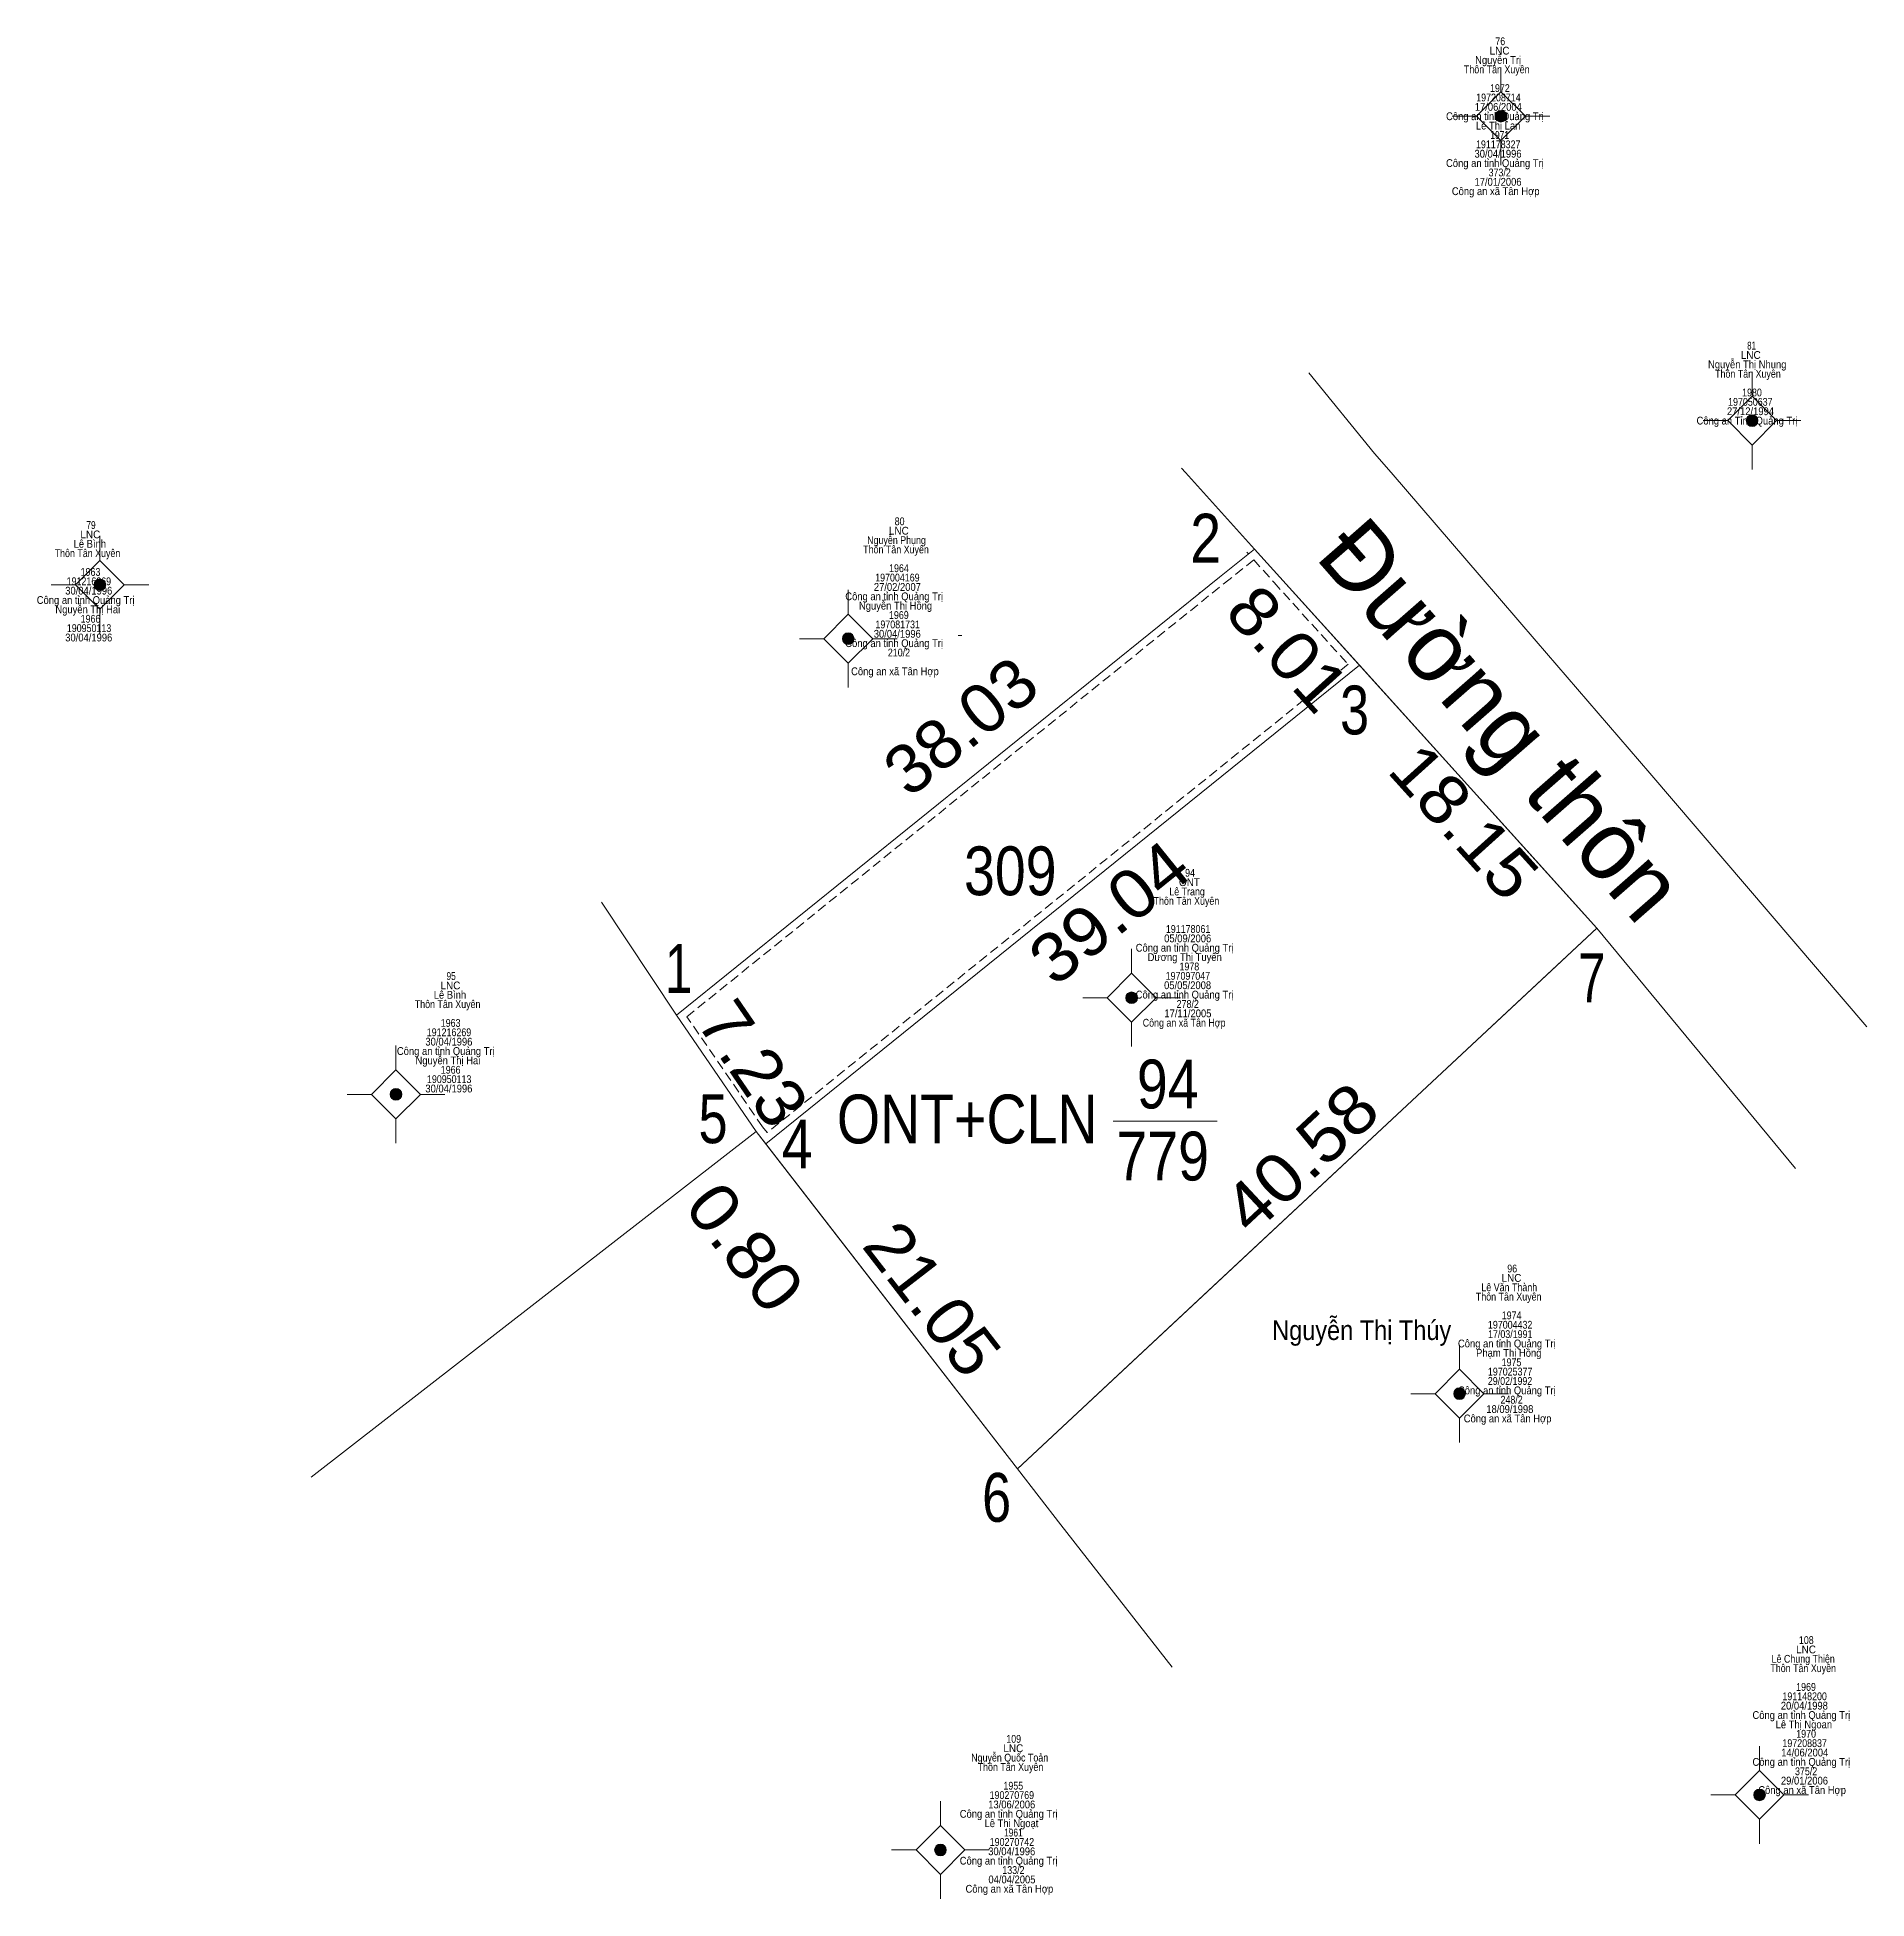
# Model space of a CAD drawing. Header units: metres. Extents: x 550999 to 552168, y 1840994 to 1841978.
# Drawn here: x 551118.8 to 551212.5, y 1841455.2 to 1841550.5 of the extents above; entities that cross this region are included whole.
import ezdxf
from ezdxf.enums import TextEntityAlignment as Align

# ---------------------------------------------------------------- set-up
doc = ezdxf.new("R2010")
doc.units = ezdxf.units.M
doc.header["$LTSCALE"] = 0.16
doc.linetypes.add('MEDIUM_DASHED', pattern=[4.5, 3, -1.5])
for name, color, linetype, lineweight in [('1', 7, 'Continuous', 13), ('10', 7, 'Continuous', 13), ('11', 7, 'Continuous', 13), ('13', 7, 'Continuous', 13), ('23', 7, 'Continuous', 13), ('63', 7, 'Continuous', 13)]:
    doc.layers.add(name, color=color, linetype=linetype, lineweight=lineweight)
doc.layers.add('15', color=7, linetype='Continuous')
doc.layers.add('32', color=7, linetype='Continuous')

msp = doc.modelspace()

# ---------------------------------------------------------------- texts
at = {"layer": '1', "width": 0.85}
msp.add_text('309', height=2.5, dxfattribs=at).set_placement((551168.625, 1841506.59), align=Align.CENTER)
at = {"layer": '13'}
msp.add_text('Đường thôn', height=3.5, rotation=311.208, dxfattribs=at).set_placement((551200.7833, 1841504.9458), align=Align.RIGHT)
at = {"layer": '13', "width": 0.85}
for s, p in [('94', (551176.69, 1841495.67)), ('779', (551176.43, 1841491.98))]:
    msp.add_text(s, height=2.5, dxfattribs=at).set_placement(p, align=Align.CENTER)
msp.add_text('ONT+CLN ', height=2.5, dxfattribs=at).set_placement((551173.88, 1841493.88), align=Align.RIGHT)
at = {"layer": '15'}
for s, width, p in [('LNC', 0.95, (551193.68, 1841549.65)), ('76', 0.85, (551193.715, 1841550.13)), ('Thôn Tân Xuyên', 0.85, (551193.535, 1841548.69)), ('Nguyễn Trị', 0.9, (551193.605, 1841549.17)), ('1972', 0.85, (551193.695, 1841547.73)), ('17/06/2004', 0.9, (551193.615, 1841546.77)), ('197208714', 0.85, (551193.62, 1841547.25)), ('Công an tỉnh Quảng Trị', 0.9, (551193.44, 1841546.29)), ('Lê Thị Lan', 0.9, (551193.605, 1841545.81)), ('1971', 0.8, (551193.685, 1841545.33)), ('Công an tỉnh Quảng Trị', 0.9, (551193.44, 1841543.89)), ('30/04/1996', 0.9, (551193.6, 1841544.37)), ('191178327', 0.85, (551193.61, 1841544.85)), ('373/2', 0.85, (551193.685, 1841543.41)), ('Công an xã Tân Hợp', 0.9, (551193.48, 1841542.45)), ('17/01/2006', 0.9, (551193.6, 1841542.93)), ('81', 0.75, (551206.58, 1841534.54)), ('Nguyễn Thị Nhung', 0.9, (551206.36, 1841533.58)), ('LNC', 0.95, (551206.54, 1841534.06)), ('Thôn Tân Xuyên', 0.85, (551206.395, 1841533.1)), (' 197050637', 0.85, (551206.455, 1841531.66)), (' 1980', 0.85, (551206.54, 1841532.14)), (' Công an Tỉnh Quảng Trị', 0.9, (551206.28, 1841530.7)), (' 27/12/1994', 0.9, (551206.46, 1841531.18)), ('LNC', 0.95, (551121.52, 1841524.87)), ('79', 0.8, (551121.555, 1841525.35)), ('LNC', 0.95, (551162.92, 1841525.06)), ('80', 0.85, (551162.96, 1841525.54)), ('Thôn Tân Xuyên', 0.85, (551121.375, 1841523.91)), ('Lê Bình', 0.9, (551121.495, 1841524.39)), ('Thôn Tân Xuyên', 0.85, (551162.775, 1841524.1)), ('Nguyễn Phụng', 0.85, (551162.8, 1841524.58)), ('1963', 0.85, (551121.53, 1841522.95)), ('1964', 0.85, (551162.925, 1841523.14)), ('30/04/1996', 0.9, (551121.44, 1841521.99)), ('191216269', 0.85, (551121.445, 1841522.47)), ('27/02/2007', 0.9, (551162.845, 1841522.18)), ('197004169', 0.85, (551162.845, 1841522.66)), ('Công an tỉnh Quảng Trị', 0.9, (551121.28, 1841521.51)), ('Nguyễn Thị Hai', 0.9, (551121.39, 1841521.03)), ('Công an tỉnh Quảng Trị', 0.9, (551162.68, 1841521.7)), ('Nguyễn Thị Hồng', 0.9, (551162.75, 1841521.22)), ('1966', 0.85, (551121.53, 1841520.55)), ('197081731', 0.85, (551162.86, 1841520.26)), ('1969', 0.85, (551162.92, 1841520.74)), ('30/04/1996', 0.9, (551121.44, 1841519.59)), ('190950113', 0.85, (551121.455, 1841520.07)), ('Công an tỉnh Quảng Trị', 0.9, (551162.68, 1841519.3)), ('30/04/1996', 0.9, (551162.84, 1841519.78)), ('210/2', 0.85, (551162.925, 1841518.82)), ('Công an xã Tân Hợp', 0.9, (551162.72, 1841517.86)), ('ONT', 0.95, (551177.8, 1841507.06)), ('94', 0.85, (551177.83, 1841507.54)), ('Thôn Tân Xuyên', 0.85, (551177.645, 1841506.1)), ('Lê Trang ', 0.85, (551177.74, 1841506.58)), ('05/09/2006', 0.9, (551177.71, 1841504.18)), ('191178061', 0.85, (551177.73, 1841504.66)), ('Công an tỉnh Quảng Trị', 0.9, (551177.55, 1841503.7)), ('Dương Thị Tuyển ', 0.9, (551177.625, 1841503.22)), ('95', 0.8, (551139.995, 1841502.25)), ('197097047', 0.85, (551177.72, 1841502.26)), ('1978', 0.85, (551177.795, 1841502.74)), ('Lê Bình', 0.9, (551139.935, 1841501.29)), ('LNC', 0.95, (551139.96, 1841501.77)), ('Công an tỉnh Quảng Trị', 0.9, (551177.55, 1841501.3)), ('05/05/2008', 0.9, (551177.705, 1841501.78)), ('Thôn Tân Xuyên', 0.85, (551139.815, 1841500.81)), ('17/11/2005', 0.9, (551177.72, 1841500.34)), ('278/2 ', 0.85, (551177.775, 1841500.82)), ('191216269', 0.85, (551139.885, 1841499.37)), ('1963', 0.85, (551139.97, 1841499.85)), ('Công an xã Tân Hợp ', 0.85, (551177.59, 1841499.86)), ('Công an tỉnh Quảng Trị', 0.9, (551139.72, 1841498.41)), ('30/04/1996', 0.9, (551139.88, 1841498.89)), ('Nguyễn Thị Hai', 0.9, (551139.83, 1841497.93)), ('1966', 0.85, (551139.97, 1841497.45)), ('30/04/1996', 0.9, (551139.88, 1841496.49)), ('190950113', 0.85, (551139.895, 1841496.97)), ('LNC', 0.95, (551194.29, 1841486.79)), ('96', 0.85, (551194.325, 1841487.27)), ('Thôn Tân Xuyên', 0.85, (551194.145, 1841485.83)), ('Lê Văn Thành', 0.85, (551194.175, 1841486.31)), ('1974', 0.85, (551194.295, 1841484.87)), ('197004432', 0.85, (551194.22, 1841484.39)), ('17/03/1991', 0.85, (551194.225, 1841483.91)), ('Công an tỉnh Quảng Trị', 0.9, (551194.05, 1841483.43)), ('Phạm Thị Hồng', 0.9, (551194.15, 1841482.95)), ('197025377', 0.85, (551194.22, 1841481.99)), ('1975', 0.85, (551194.29, 1841482.47)), ('Công an tỉnh Quảng Trị', 0.9, (551194.05, 1841481.03)), ('29/02/1992', 0.85, (551194.215, 1841481.51)), ('18/09/1998', 0.9, (551194.205, 1841480.07)), ('248/2', 0.85, (551194.295, 1841480.55)), ('Công an xã Tân Hợp', 0.9, (551194.09, 1841479.59)), ('LNC', 0.95, (551209.37, 1841467.76)), ('108', 0.85, (551209.385, 1841468.24)), ('Thôn Tân Xuyên', 0.85, (551209.225, 1841466.8)), ('Lê Chung Thiện', 0.85, (551209.225, 1841467.28)), ('1969', 0.85, (551209.37, 1841465.84)), ('20/04/1998', 0.9, (551209.285, 1841464.88)), ('191148200', 0.85, (551209.3, 1841465.36)), ('Công an tỉnh Quảng Trị', 0.9, (551209.13, 1841464.4)), ('Lê Thị Ngoan', 0.9, (551209.26, 1841463.92)), ('109', 0.85, (551168.8, 1841463.18)), ('197208837', 0.85, (551209.3, 1841462.96)), ('1970', 0.85, (551209.375, 1841463.44)), ('Nguyễn Quốc Toản', 0.85, (551168.595, 1841462.22)), ('LNC', 0.95, (551168.78, 1841462.7)), ('Công an tỉnh Quảng Trị', 0.9, (551209.13, 1841462)), ('14/06/2004', 0.9, (551209.305, 1841462.48)), ('Thôn Tân Xuyên', 0.85, (551168.635, 1841461.74)), ('29/01/2006', 0.9, (551209.29, 1841461.04)), ('375/2', 0.85, (551209.375, 1841461.52)), ('190270769', 0.85, (551168.705, 1841460.3)), ('1955', 0.85, (551168.78, 1841460.78)), ('Công an xã Tân Hợp', 0.9, (551209.17, 1841460.56)), ('Công an tỉnh Quảng Trị', 0.9, (551168.54, 1841459.34)), ('13/06/2006', 0.9, (551168.7, 1841459.82)), ('Lê Thị Ngoạt', 0.9, (551168.685, 1841458.86)), ('1961', 0.8, (551168.785, 1841458.38)), ('30/04/1996', 0.9, (551168.7, 1841457.42)), ('190270742', 0.85, (551168.71, 1841457.9)), ('Công an tỉnh Quảng Trị', 0.9, (551168.54, 1841456.94)), ('133/2', 0.85, (551168.785, 1841456.46)), ('Công an xã Tân Hợp', 0.9, (551168.58, 1841455.5)), ('04/04/2005', 0.9, (551168.71, 1841455.98))]:
    msp.add_text(s, height=0.4, dxfattribs=dict(at, width=width)).set_placement(p, align=Align.CENTER)
at = {"layer": '32', "width": 0.9}
msp.add_text('Nguyễn Thị Thúy', height=1, dxfattribs=at).set_placement((551186.62, 1841483.81), align=Align.CENTER)
at = {"layer": '63'}
for s, width, p in [(' 2', 0.85, (551179.42, 1841523.63)), (' 3', 0.8, (551187, 1841514.83)), (' 1', 0.75, (551152.34, 1841501.59)), ('7', 0.75, (551199.1, 1841501.11)), (' 5', 0.8, (551154.15, 1841493.89)), (' 4', 0.85, (551158.51, 1841492.6)), ('6', 0.8, (551168.67, 1841474.5))]:
    msp.add_text(s, height=2.5, dxfattribs=dict(at, width=width)).set_placement(p, align=Align.RIGHT)
for s, rotation, width, p in [('8.01', 312.067, 1.1, (551181.9074, 1841518.3775)), ('38.03', 38.883, 1.05, (551166.8703, 1841514.2811)), ('18.15', 312.074, 1.1, (551190.9373, 1841509.5226)), ('39.04', 38.887, 1.1, (551174.4803, 1841504.7317)), ('7.23', 304.46, 1.05, (551154.4334, 1841497.2723)), ('40.58', 43.023, 1.1, (551184.3521, 1841492.2304)), ('0.80', 307.875, 1.1, (551154.0576, 1841487.7874)), ('21.05', 307.725, 1.05, (551163.655, 1841485.1498))]:
    msp.add_text(s, height=2.5, rotation=rotation, dxfattribs=dict(at, width=width)).set_placement(p, align=Align.CENTER)

# ---------------------------------------------------------------- hatches: boundary and pattern name
at = {"layer": '11'}
for points in [[(551194.0495, 1841546.49, 1), (551193.4495, 1841546.49, 1)], [(551206.9095, 1841530.9, 1), (551206.3095, 1841530.9, 1)], [(551122.3095, 1841522.49, 1), (551121.7095, 1841522.49, 1)], [(551160.6295, 1841519.73, 1), (551160.0295, 1841519.73, 1)], [(551175.1395, 1841501.34, 1), (551174.5395, 1841501.34, 1)], [(551137.4695, 1841496.39, 1), (551136.8695, 1841496.39, 1)], [(551191.9295, 1841481.06, 1), (551191.3295, 1841481.06, 1)], [(551207.2895, 1841460.51, 1), (551206.6895, 1841460.51, 1)], [(551165.3495, 1841457.69, 1), (551164.7495, 1841457.69, 1)]]:
    msp.add_hatch(color=256, dxfattribs=at).paths.add_polyline_path(points)

# ---------------------------------------------------------------- linework, layer by layer
at = {"layer": '1'}
for p, q in [((551179.34, 1841522.88), (551181.13, 1841524.32)), ((551151.53, 1841500.45), (551179.34, 1841522.88))]:
    msp.add_line(p, q, dxfattribs=at)
for points in [[(551179.34, 1841522.88), (551181.13, 1841524.32), (551182.43, 1841522.88)], [(551182.43, 1841522.88), (551186.5, 1841518.37), (551156.11, 1841493.86), (551155.62, 1841494.49), (551151.53, 1841500.45), (551179.34, 1841522.88)], [(551186.5, 1841518.37), (551198.66, 1841504.9), (551168.99, 1841477.21), (551156.11, 1841493.86)]]:
    msp.add_lwpolyline(points, dxfattribs=at)
at = {"layer": '1', "linetype": 'MEDIUM_DASHED'}
for points in [[(551179.59, 1841522.57), (551181.09, 1841523.77), (551182.13, 1841522.61)], [(551182.13, 1841522.61), (551185.92, 1841518.42), (551156.18, 1841494.43), (551155.94, 1841494.73), (551152.07, 1841500.37), (551179.59, 1841522.57)]]:
    msp.add_lwpolyline(points, dxfattribs=at)
at = {"layer": '10'}
for p, q in [((551183.91, 1841533.35), (551187.28, 1841529.22)), ((551187.28, 1841529.22), (551188.12, 1841528.24)), ((551179.34, 1841522.88), (551181.13, 1841524.32)), ((551151.53, 1841500.45), (551179.34, 1841522.88)), ((551195.55, 1841519.61), (551201.37, 1841512.84)), ((551201.37, 1841512.84), (551212.48, 1841499.85)), ((551195.55, 1841508.35), (551198.66, 1841504.9)), ((551147.7, 1841506.24), (551151.53, 1841500.45)), ((551195.55, 1841502), (551198.66, 1841504.9)), ((551198.66, 1841504.9), (551208.83, 1841492.59)), ((551179.8, 1841487.3), (551195.55, 1841502)), ((551151.53, 1841500.45), (551155.62, 1841494.49)), ((551155.62, 1841494.49), (551146.36, 1841487.3)), ((551155.62, 1841494.49), (551161.18, 1841487.3)), ((551146.36, 1841487.3), (551136.65, 1841479.76)), ((551161.18, 1841487.3), (551168.99, 1841477.21)), ((551168.99, 1841477.21), (551179.8, 1841487.3)), ((551136.65, 1841479.76), (551132.82, 1841476.78)), ((551168.99, 1841477.21), (551171.22, 1841474.35)), ((551171.22, 1841474.35), (551176.91, 1841467.05))]:
    msp.add_line(p, q, dxfattribs=at)
for points in [[(551177.39, 1841528.46), (551177.59, 1841528.24), (551181.13, 1841524.32)], [(551188.12, 1841528.24), (551192.73, 1841522.88), (551195.55, 1841519.61)], [(551181.13, 1841524.32), (551182.43, 1841522.88), (551195.55, 1841508.35)]]:
    msp.add_lwpolyline(points, dxfattribs=at)
at = {"layer": '11'}
for p, q in [((551193.75, 1841548.99), (551193.75, 1841547.74)), ((551192.5, 1841546.49), (551191.25, 1841546.49)), ((551196.25, 1841546.49), (551195, 1841546.49)), ((551193.75, 1841545.24), (551193.75, 1841543.99)), ((551206.61, 1841533.4), (551206.61, 1841532.15)), ((551205.36, 1841530.9), (551204.11, 1841530.9)), ((551209.11, 1841530.9), (551207.86, 1841530.9)), ((551206.61, 1841529.65), (551206.61, 1841528.4)), ((551122.01, 1841524.99), (551122.01, 1841523.74)), ((551120.76, 1841522.49), (551119.51, 1841522.49)), ((551124.51, 1841522.49), (551123.26, 1841522.49)), ((551160.33, 1841522.23), (551160.33, 1841520.98)), ((551122.01, 1841521.24), (551122.01, 1841519.99)), ((551159.08, 1841519.73), (551157.83, 1841519.73)), ((551162.83, 1841519.73), (551161.58, 1841519.73)), ((551160.33, 1841518.48), (551160.33, 1841517.23)), ((551174.84, 1841503.84), (551174.84, 1841502.59)), ((551173.59, 1841501.34), (551172.34, 1841501.34)), ((551177.34, 1841501.34), (551176.09, 1841501.34)), ((551174.84, 1841500.09), (551174.84, 1841498.84)), ((551137.17, 1841498.89), (551137.17, 1841497.64)), ((551135.92, 1841496.39), (551134.67, 1841496.39)), ((551139.67, 1841496.39), (551138.42, 1841496.39)), ((551137.17, 1841495.14), (551137.17, 1841493.89)), ((551191.63, 1841483.56), (551191.63, 1841482.31)), ((551190.38, 1841481.06), (551189.13, 1841481.06)), ((551194.13, 1841481.06), (551192.88, 1841481.06)), ((551191.63, 1841479.81), (551191.63, 1841478.56)), ((551206.99, 1841463.01), (551206.99, 1841461.76)), ((551205.74, 1841460.51), (551204.49, 1841460.51)), ((551209.49, 1841460.51), (551208.24, 1841460.51)), ((551165.05, 1841460.19), (551165.05, 1841458.94)), ((551206.99, 1841459.26), (551206.99, 1841458.01)), ((551163.8, 1841457.69), (551162.55, 1841457.69)), ((551167.55, 1841457.69), (551166.3, 1841457.69)), ((551165.05, 1841456.44), (551165.05, 1841455.19))]:
    msp.add_line(p, q, dxfattribs=at)
for points in [[(551193.75, 1841547.74), (551192.5, 1841546.49), (551193.75, 1841545.24), (551195, 1841546.49)], [(551206.61, 1841532.15), (551205.36, 1841530.9), (551206.61, 1841529.65), (551207.86, 1841530.9)], [(551122.01, 1841523.74), (551120.76, 1841522.49), (551122.01, 1841521.24), (551123.26, 1841522.49)], [(551160.33, 1841520.98), (551159.08, 1841519.73), (551160.33, 1841518.48), (551161.58, 1841519.73)], [(551174.84, 1841502.59), (551173.59, 1841501.34), (551174.84, 1841500.09), (551176.09, 1841501.34)], [(551137.17, 1841497.64), (551135.92, 1841496.39), (551137.17, 1841495.14), (551138.42, 1841496.39)], [(551191.63, 1841482.31), (551190.38, 1841481.06), (551191.63, 1841479.81), (551192.88, 1841481.06)], [(551206.99, 1841461.76), (551205.74, 1841460.51), (551206.99, 1841459.26), (551208.24, 1841460.51)], [(551165.05, 1841458.94), (551163.8, 1841457.69), (551165.05, 1841456.44), (551166.3, 1841457.69)]]:
    msp.add_lwpolyline(points, close=True, dxfattribs=at)
for centre in [(551193.7495, 1841546.49), (551206.6095, 1841530.9), (551122.0095, 1841522.49), (551160.3295, 1841519.73), (551174.8395, 1841501.34), (551137.1695, 1841496.39), (551191.6295, 1841481.06), (551206.9895, 1841460.51), (551165.0495, 1841457.69)]:
    msp.add_circle(centre, 0.3, dxfattribs=at)
at = {"layer": '13'}
for p, q in [((551165.95, 1841519.9), (551166.15, 1841519.9)), ((551173.9, 1841495.01), (551179.22, 1841495.01))]:
    msp.add_line(p, q, dxfattribs=at)
at = {"layer": '23'}
for p, q in [((551183.91, 1841533.35), (551187.28, 1841529.22)), ((551187.28, 1841529.22), (551188.12, 1841528.24)), ((551195.55, 1841519.61), (551201.37, 1841512.84)), ((551201.37, 1841512.84), (551212.48, 1841499.85)), ((551195.55, 1841508.35), (551198.66, 1841504.9)), ((551198.66, 1841504.9), (551208.83, 1841492.59))]:
    msp.add_line(p, q, dxfattribs=at)
for points in [[(551177.39, 1841528.46), (551177.59, 1841528.24), (551181.13, 1841524.32)], [(551188.12, 1841528.24), (551192.73, 1841522.88), (551195.55, 1841519.61)], [(551181.13, 1841524.32), (551182.43, 1841522.88), (551195.55, 1841508.35)]]:
    msp.add_lwpolyline(points, dxfattribs=at)
at = {"layer": '63', "linetype": 'MEDIUM_DASHED'}
for p, q in [((551180.74, 1841524.17), (551180.82, 1841524.07)), ((551178.29, 1841522.1), (551178.33, 1841522.06))]:
    msp.add_line(p, q, dxfattribs=at)

msp.set_redraw_order([(e.dxf.handle, doc.entitydb.next_handle()) for e in msp.query("TEXT MTEXT ATTDEF DIMENSION ARC_DIMENSION")])  # texts and dimensions are drawn at this point

doc.saveas('drawing.dxf')
